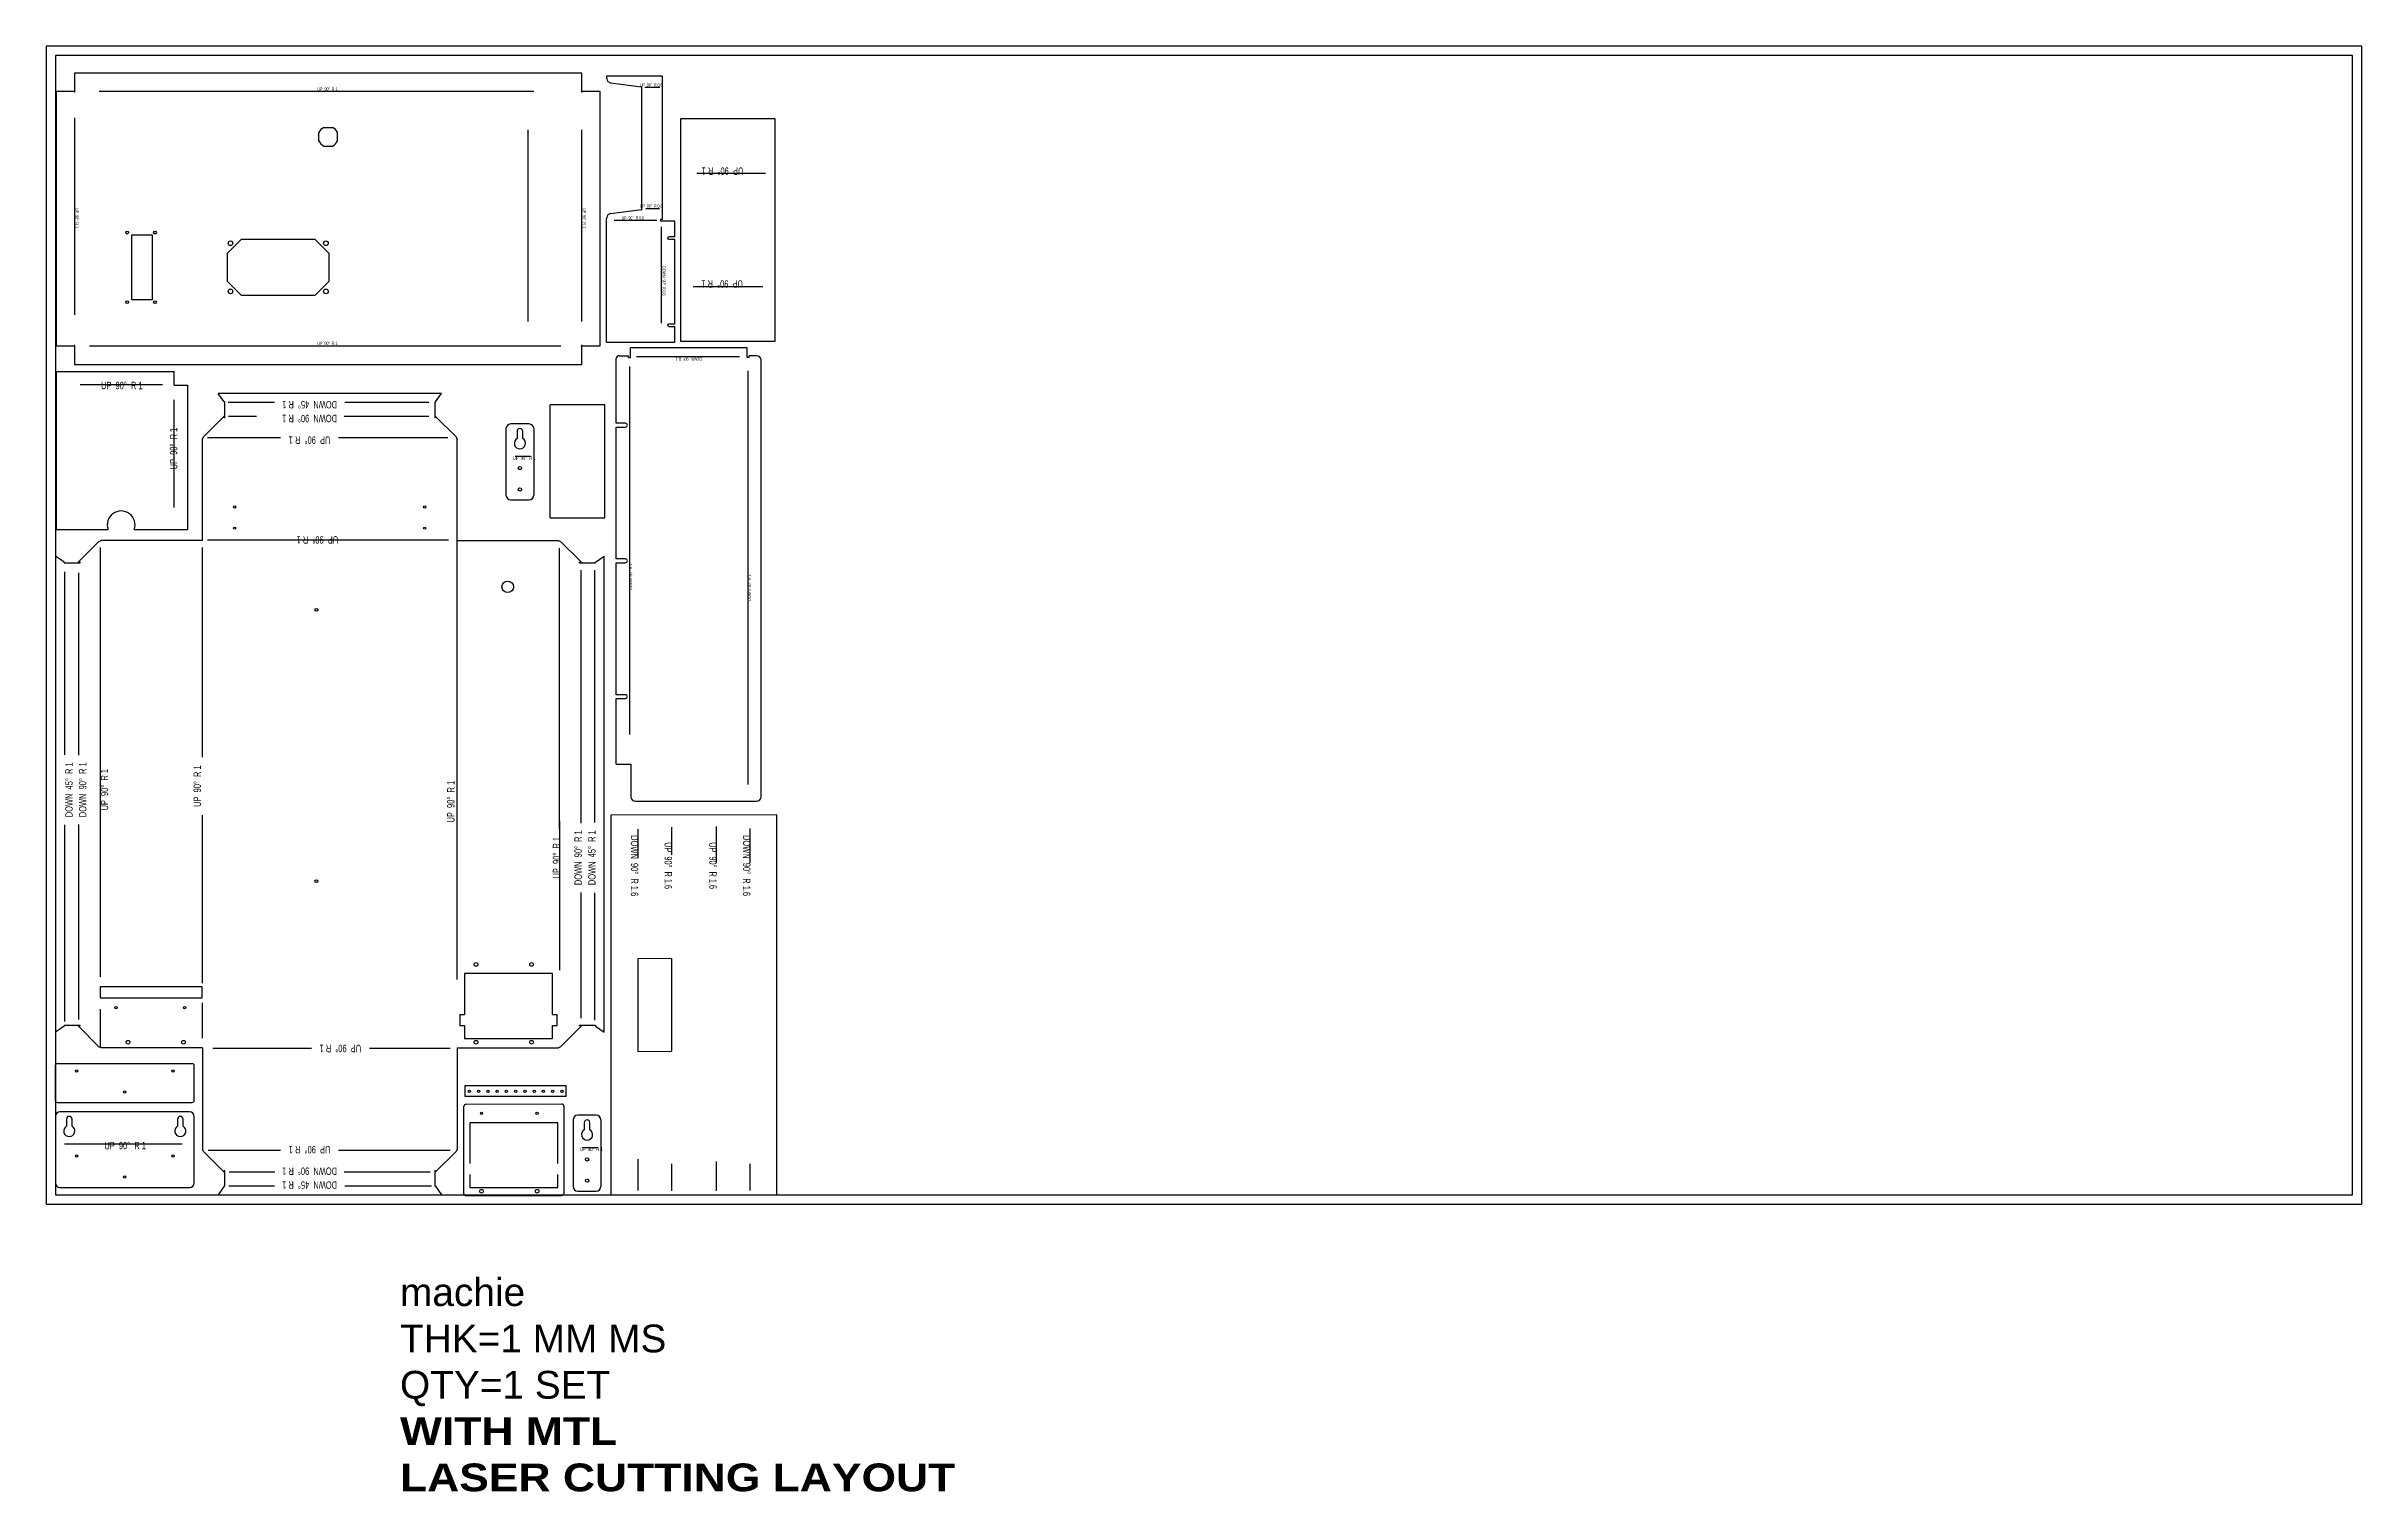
# Model space of a CAD drawing. Header units: millimetres. Extents: x 13635 to 17282, y 6728 to 8289.
# Drawn here: x 14782 to 17282, y 6728 to 8289 of the extents above; entities that cross this region are included whole.
import ezdxf

# ---------------------------------------------------------------- set-up
doc = ezdxf.new("R2010")
doc.units = ezdxf.units.MM
doc.styles.add('SLDTEXTSTYLE3', font='TXT', dxfattribs={"width": 0.660714})
doc.styles.add('SLDTEXTSTYLE4', font='TXT', dxfattribs={"width": 0.645833})
doc.styles.get("Standard").update_dxf_attribs({"font": 'arial.ttf'})

msp = doc.modelspace()

# ---------------------------------------------------------------- texts
at = {"insert": (15163.85864, 7008.4276), "char_height": 30, "attachment_point": 1}
msp.add_mtext_dynamic_manual_height_columns('\\Pmachie\\PTHK=1 MM MS\\PQTY=1 SET\\P{\\fArial Black|b0|i0|c0|p34;WITH MTL\\P\\C2;LASER CUTTING LAYOUT}', width=662.7260746, gutter_width=12.5, heights=[0], dxfattribs=at)

# ---------------------------------------------------------------- blocks, each defined once
blk = doc.blocks.new('dgdgdgdgd')
for p, q in [((9385.1, 5257.8), (9385.1, 5186)), ((9410.1, 5262.8), (9390.1, 5262.8)), ((9530.1, 5262.8), (9390.1, 5262.8)), ((9535.1, 5186), (9535.1, 5257.8)), ((9390.1, 5181), (9530.1, 5181))]:
    blk.add_line(p, q)
at = {"color": 1, "linetype": 'Continuous'}
blk.add_line((9394.9, 5228), (9521.9, 5228), dxfattribs=at)
for points in [[(9403.1, 5247.2), (9403.1, 5254.8, 1), (9397.1, 5254.8), (9397.1, 5247.2)], [(9523.1, 5247.2), (9523.1, 5254.8, 1), (9517.1, 5254.8), (9517.1, 5247.2)]]:
    blk.add_lwpolyline(points, format="xyb")
for centre in [(9408.1, 5215), (9512.1, 5215), (9460.1, 5192.3)]:
    blk.add_circle(centre, 1.25)
for centre, radius, start, end in [((9390.1, 5257.8), 5, 90, 180), ((9530.1, 5257.8), 5, 0, 90), ((9400.1, 5242), 6, 120, 60), ((9520.1, 5242), 6, 120, 60), ((9390.1, 5186), 5, 180, 270), ((9530.1, 5186), 5, 270, 0)]:
    blk.add_arc(centre, radius, start, end)
at = {"color": 7, "linetype": 'Continuous', "lineweight": 0, "insert": (9460.5, 5230.3), "char_height": 8, "attachment_point": 2, "style": 'SLDTEXTSTYLE3'}
blk.add_mtext('UP  90°  R 1', dxfattribs=at)
blk = doc.blocks.new('gddeeter')
for p, q in [((9566.7, 5221), (9566.7, 5183)), ((9568.7, 5223), (9714.7, 5223)), ((9716.7, 5183), (9716.7, 5221)), ((9568.7, 5181), (9714.7, 5181))]:
    blk.add_line(p, q)
for centre in [(9589.7, 5215), (9693.8, 5215), (9641.7, 5192.3)]:
    blk.add_circle(centre, 1.25)
for centre, start, end in [((9568.7, 5221), 90, 180), ((9714.7, 5221), 0, 90), ((9568.7, 5183), 180, 270), ((9714.7, 5183), 270, 0)]:
    blk.add_arc(centre, 2, start, end)
blk = doc.blocks.new('bbvbvfgfgfg')
at = {"color": 7, "linetype": 'ByBlock'}
for p, q in [((14389, 4594.2), (14389, 4688.7)), ((14494.9, 4690.9), (14391, 4690.7)), ((14496.9, 4688.9), (14496.9, 4594.4)), ((14391, 4592.2), (14494.9, 4592.4))]:
    blk.add_line(p, q, dxfattribs=at)
at = {"color": 1}
for p, q in [((14490.5, 4670.9), (14395.5, 4670.9)), ((14395.5, 4670.9), (14395.5, 4626.9)), ((14490.5, 4626.9), (14490.5, 4670.9)), ((14395.5, 4614.9), (14395.5, 4600.9)), ((14395.5, 4600.9), (14490.5, 4600.9)), ((14490.5, 4600.9), (14490.5, 4614.9))]:
    blk.add_line(p, q, dxfattribs=at)
at = {"color": 7, "linetype": 'ByBlock'}
for centre, radius in [((14408, 4680.9), 1.25), ((14468, 4680.9), 1.25), ((14408, 4596.9), 2), ((14468, 4596.9), 2)]:
    blk.add_circle(centre, radius, dxfattribs=at)
for centre, start, end in [((14391, 4688.7), 90, 180), ((14494.9, 4688.9), 0, 90), ((14391, 4594.2), 180, 270), ((14494.9, 4594.4), 270, 0)]:
    blk.add_arc(centre, 2, start, end, dxfattribs=at)
blk = doc.blocks.new('gfgdgdgdgdetet')
at = {"color": 7, "linetype": 'Continuous'}
for p, q in [((14726, 4702.1), (14726, 4682.6)), ((15000.6, 4702.1), (14726, 4702.1)), ((15000.6, 4682.6), (15000.6, 4702.1)), ((14706, 4682.1), (14706, 4134.4)), ((14725.5, 4682.1), (14706, 4682.1)), ((15020.6, 4682.1), (15001.1, 4682.1)), ((15020.6, 4134.4), (15020.6, 4682.1)), ((14706, 4134.4), (14725.5, 4134.4)), ((14726, 4133.9), (14726, 4114.4)), ((15000.6, 4114.4), (15000.6, 4133.9)), ((15001.1, 4134.4), (15020.6, 4134.4)), ((14726, 4114.4), (15000.6, 4114.4))]:
    blk.add_line(p, q, dxfattribs=at)
at = {"color": 1, "linetype": 'Continuous'}
for p, q in [((14974.4, 4682.1), (14767.5, 4682.1)), ((15000.6, 4150.4), (15000.6, 4659.6)), ((14726, 4630.4), (14726, 4160.9)), ((14974.4, 4624.1), (14767.5, 4624.1)), ((14754.5, 4134.4), (14967, 4134.4))]:
    blk.add_line(p, q, dxfattribs=at)
at = {"color": 7, "linetype": 'Continuous', "lineweight": 25}
for p, q in [((14764.8, 4403.7), (14764.8, 4412.8)), ((14779.4, 4418.3), (14770.2, 4418.3)), ((14784.8, 4403.7), (14784.8, 4412.8)), ((14900.8, 4409.3), (14885.8, 4394.3)), ((14930.8, 4409.3), (14900.8, 4409.3)), ((14945.8, 4394.3), (14930.8, 4409.3)), ((14779.4, 4398.3), (14770.2, 4398.3)), ((14885.8, 4394.3), (14885.8, 4314.3)), ((14945.8, 4314.3), (14945.8, 4394.3)), ((14885.8, 4314.3), (14900.8, 4299.3)), ((14930.8, 4299.3), (14945.8, 4314.3)), ((14900.8, 4299.3), (14930.8, 4299.3)), ((14880.8, 4218.3), (14950.8, 4218.3)), ((14880.8, 4196.3), (14880.8, 4218.3)), ((14950.8, 4218.3), (14950.8, 4196.3)), ((14950.8, 4196.3), (14880.8, 4196.3))]:
    blk.add_line(p, q, dxfattribs=at)
for centre, radius in [((14889.8, 4405.8), 2.5), ((14941.8, 4405.8), 2.5), ((14889.8, 4302.8), 2.5), ((14941.8, 4302.8), 2.5), ((14878.3, 4221.3), 1.5), ((14953.3, 4221.3), 1.5), ((14878.3, 4191.3), 1.5), ((14953.3, 4191.3), 1.5)]:
    blk.add_circle(centre, radius, dxfattribs=at)
for centre, start, end in [((14726, 4682.1), 180, 90), ((15000.6, 4682.1), 90, 0), ((14726, 4134.4), 270, 180), ((15000.6, 4134.4), 0, 270)]:
    blk.add_arc(centre, 0.5, start, end)
for start, end in [(114.62, 155.38), (204.62, 245.38), (24.62, 65.38), (294.62, 335.38)]:
    blk.add_arc((14774.8, 4408.3), 11, start, end, dxfattribs=at)
at = {"color": 7, "linetype": 'Continuous', "lineweight": 0, "char_height": 3.5, "attachment_point": 2, "style": 'SLDTEXTSTYLE3'}
for insert in [(14862.6, 4686.6), (14862.6, 4138.9)]:
    blk.add_mtext('UP  90°  R 1', dxfattribs=dict(at, insert=insert))
at = {"color": 7, "linetype": 'Continuous', "lineweight": 0, "char_height": 3.5, "attachment_point": 2, "rotation": 90, "style": 'SLDTEXTSTYLE3'}
for insert in [(14721.5, 4407.5), (14996.1, 4407.5)]:
    blk.add_mtext('UP  90°  R 1', dxfattribs=dict(at, insert=insert))
blk = doc.blocks.new('tetertet')
at = {"color": 7, "linetype": 'Continuous', "lineweight": 25}
for p, q in [((15178.9, 4595.7), (15178.9, 4606)), ((15304.7, 4606), (15178.9, 4606)), ((15163.5, 4524.7), (15163.5, 4594.7)), ((15166.5, 4597.7), (15176.5, 4597.7)), ((15176.5, 4595.7), (15176.5, 4597.7)), ((15176.5, 4595.7), (15178.9, 4595.7)), ((15307.1, 4595.7), (15304.7, 4595.7)), ((15314.9, 4597.7), (15307.1, 4597.7)), ((15307.1, 4595.7), (15307.1, 4597.7)), ((15319.9, 4121.7), (15319.9, 4592.7)), ((15173.5, 4524.7), (15163.5, 4524.7)), ((15163.5, 4378.2), (15163.5, 4520.7)), ((15163.5, 4520.7), (15173.5, 4520.7)), ((15173.5, 4378.2), (15163.5, 4378.2)), ((15163.5, 4231.7), (15163.5, 4374.2)), ((15163.5, 4374.2), (15173.5, 4374.2)), ((15173.5, 4231.7), (15163.5, 4231.7)), ((15163.5, 4156.7), (15163.5, 4227.7)), ((15163.5, 4227.7), (15173.5, 4227.7)), ((15163.5, 4156.7), (15179.2, 4156.7)), ((15179.2, 4156.7), (15179.2, 4121.7)), ((15184.2, 4116.7), (15314.9, 4116.7))]:
    blk.add_line(p, q, dxfattribs=at)
blk.add_line((15304.7, 4595.7), (15304.7, 4606))
at = {"color": 1, "linetype": 'Continuous'}
for p, q in [((15177.7, 4586), (15177.7, 4188.8)), ((15185.2, 4596.8), (15296.5, 4596.8)), ((15305.9, 4134.7), (15305.9, 4581.4))]:
    blk.add_line(p, q, dxfattribs=at)
at = {"color": 7, "linetype": 'Continuous', "lineweight": 25}
for centre, radius, start, end in [((15166.5, 4594.7), 3, 90, 180), ((15314.9, 4592.7), 5, 0, 90), ((15173.5, 4522.7), 2, 270, 90), ((15173.5, 4376.2), 2, 270, 90), ((15173.5, 4229.7), 2, 270, 90), ((15314.9, 4121.7), 5, 270, 0)]:
    blk.add_arc(centre, radius, start, end, dxfattribs=at)
at = {"color": 7, "lineweight": 25}
blk.add_arc((15184.2, 4121.7), 5, 180, 270, dxfattribs=at)
at = {"color": 7, "linetype": 'Continuous', "lineweight": 0, "char_height": 3.5, "attachment_point": 2, "style": 'SLDTEXTSTYLE3'}
for insert, rotation in [((15241.7, 4592.4), 180), ((15177.1, 4359.1), 90), ((15305.3, 4347.2), 90)]:
    blk.add_mtext('DOWN  90°  R 1', dxfattribs=dict(at, insert=insert, rotation=rotation))
blk = doc.blocks.new('ggtrtrtddfd')
at = {"color": 7, "linetype": 'Continuous', "lineweight": 25}
for p, q in [((15744.5, 4508.6), (15565.2, 4508.4)), ((15565.2, 4508.4), (15565.2, 4098.4)), ((15744.5, 4098.6), (15744.5, 4508.6)), ((15630.7, 4353.6), (15594.3, 4353.4)), ((15594.3, 4253.4), (15630.7, 4253.6)), ((15565.2, 4098.4), (15744.5, 4098.6))]:
    blk.add_line(p, q, dxfattribs=at)
at = {"color": 1, "linetype": 'Continuous'}
for p, q in [((15594.3, 4493.4), (15594.3, 4461.8)), ((15630.7, 4495.5), (15630.7, 4465.7)), ((15679, 4456.9), (15679, 4496)), ((15715.4, 4456.5), (15715.4, 4494)), ((15594.3, 4136.9), (15594.3, 4103)), ((15630.7, 4132.1), (15630.7, 4102.7)), ((15679, 4102.8), (15679, 4134.5)), ((15715.4, 4103.2), (15715.4, 4132.1))]:
    blk.add_line(p, q, dxfattribs=at)
for p, q in [((15594.3, 4353.4), (15594.3, 4253.4)), ((15630.7, 4353.6), (15630.7, 4253.6))]:
    blk.add_line(p, q)
at = {"color": 7, "linetype": 'Continuous', "lineweight": 0, "char_height": 8, "attachment_point": 2, "rotation": 270}
for s, insert, style in [('DOWN  90°  R 1.6', (15594.7, 4453.8), 'SLDTEXTSTYLE3'), ('UP  90°  R 1.6', (15631.1, 4453.9), 'SLDTEXTSTYLE4'), ('UP  90°  R 1.6', (15679.4, 4453.9), 'SLDTEXTSTYLE4'), ('DOWN  90°  R 1.6', (15715.8, 4454), 'SLDTEXTSTYLE3')]:
    blk.add_mtext(s, dxfattribs=dict(at, insert=insert, style=style))
blk = doc.blocks.new('dffsfsf')
for p, q in [((16642.3, 7565), (16583.3, 7565)), ((16583.3, 7443), (16583.3, 7565)), ((16583.3, 7443), (16642.3, 7443))]:
    blk.add_line(p, q)
blk.add_lwpolyline([(16642.3, 7443), (16642.3, 7565)])
blk = doc.blocks.new('gdgdgdfgwww')
at = {"color": 7, "linetype": 'Continuous', "lineweight": 25}
for p, q in [((14394.7, 4349.9), (14394.7, 4364.5)), ((14394.7, 4364.5), (14550.7, 4364.5)), ((14550.7, 4306.9), (14550.7, 4364.5)), ((14380, 4222.8), (14380, 4349.9)), ((14394.7, 4349.9), (14380, 4349.9)), ((14550.7, 4222.8), (14550.7, 4278.6)), ((14380, 4222.8), (14550.7, 4222.8))]:
    blk.add_line(p, q, dxfattribs=at)
at = {"color": 1, "linetype": 'ByBlock'}
for p, q in [((14527, 4350.2), (14410.7, 4350.2)), ((14394.4, 4337.5), (14394.4, 4248.4))]:
    blk.add_line(p, q, dxfattribs=at)
at = {"color": 7, "linetype": 'Continuous', "lineweight": 25}
blk.add_arc((14545.7, 4292.8), 15, 70.5288, 289.4712, dxfattribs=at)
at = {"color": 7, "linetype": 'Continuous', "lineweight": 0, "char_height": 8, "attachment_point": 2, "style": 'SLDTEXTSTYLE3'}
for insert, rotation in [((14463.3, 4345.4), 180), ((14391.2, 4293.5), 90)]:
    blk.add_mtext('UP  90°  R 1', dxfattribs=dict(at, insert=insert, rotation=rotation))
blk = doc.blocks.new('fxfssffgfg')
blk.add_blockref('gdgdgdfgwww', (2222.9, 3621.9))
blk = doc.blocks.new('fdfdfdfss')
at = {"color": 7, "linetype": 'Continuous', "lineweight": 25}
for p, q in [((13786.7, 4795.4), (13780.2, 4804.5)), ((14021.2, 4804.5), (13780.2, 4804.5)), ((14014.7, 4795.4), (14021.2, 4804.5)), ((13786.8, 4780.2), (13764.3, 4757.7)), ((13787.3, 4795.4), (13786.7, 4795.4)), ((13786.8, 4778.2), (13786.8, 4780.2)), ((13787.3, 4778.2), (13786.8, 4778.2)), ((13787.3, 4778.2), (13787.3, 4795.4)), ((14014.1, 4795.4), (14014.7, 4795.4)), ((14014.1, 4795.4), (14014.1, 4778.2)), ((14014.6, 4778.2), (14014.1, 4778.2)), ((14014.6, 4780.2), (14014.6, 4778.2)), ((14037.1, 4757.7), (14014.6, 4780.2)), ((13763.3, 4755.3), (13764.3, 4757.7)), ((13763.3, 4645.8), (13763.3, 4755.3)), ((14037.1, 4757.7), (14038.1, 4755.3)), ((14038.1, 4645.8), (14038.1, 4755.3)), ((13604.6, 4629), (13604.6, 4115)), ((13613.8, 4622.5), (13604.6, 4629)), ((13629, 4622.3), (13651.5, 4644.8)), ((13651.5, 4644.8), (13653.9, 4645.8)), ((13763.3, 4645.8), (13653.9, 4645.8)), ((14038.1, 4645.8), (14147.6, 4645.8)), ((14147.6, 4645.8), (14149.9, 4644.8)), ((14172.4, 4622.3), (14149.9, 4644.8)), ((14187.6, 4622.5), (14196.8, 4629)), ((14196.8, 4115), (14196.8, 4629)), ((13613.8, 4621.8), (13613.8, 4622.5)), ((13613.8, 4621.8), (13631, 4621.8)), ((13631, 4622.3), (13629, 4622.3)), ((13631, 4621.8), (13631, 4622.3)), ((14170.4, 4622.3), (14172.4, 4622.3)), ((14170.4, 4621.8), (14170.4, 4622.3)), ((14170.4, 4621.8), (14187.6, 4621.8)), ((14187.6, 4621.8), (14187.6, 4622.5)), ((13613.8, 4121.4), (13604.6, 4115)), ((13631, 4122.1), (13613.8, 4122.1)), ((13613.8, 4122.1), (13613.8, 4121.4)), ((13651.5, 4099.1), (13629, 4121.6)), ((13629, 4121.6), (13631, 4121.6)), ((13631, 4121.6), (13631, 4122.1)), ((14149.9, 4099.1), (14172.4, 4121.6)), ((14187.6, 4122.1), (14170.4, 4122.1)), ((14170.4, 4121.6), (14170.4, 4122.1)), ((14172.4, 4121.6), (14170.4, 4121.6)), ((14187.6, 4122.1), (14187.6, 4121.4)), ((14187.6, 4121.4), (14196.8, 4115)), ((13653.9, 4098.1), (13651.5, 4099.1)), ((13763.3, 4098.1), (13653.9, 4098.1)), ((13763.3, 4098.1), (13763.3, 3988.6)), ((14038.1, 4098.1), (14041.1, 4098.1)), ((14038.1, 4098.1), (14038.1, 3988.6)), ((14146.1, 4098.1), (14147.6, 4098.1)), ((14149.9, 4099.1), (14147.6, 4098.1)), ((13764.3, 3986.2), (13763.3, 3988.6)), ((13764.3, 3986.2), (13786.8, 3963.7)), ((14014.6, 3963.7), (14037.1, 3986.2)), ((14038.1, 3988.6), (14037.1, 3986.2)), ((13786.8, 3965.7), (13787.3, 3965.7)), ((13786.8, 3963.7), (13786.8, 3965.7)), ((13787.3, 3948.5), (13787.3, 3965.7)), ((14014.1, 3965.7), (14014.6, 3965.7)), ((14014.1, 3965.7), (14014.1, 3948.5)), ((14014.6, 3965.7), (14014.6, 3963.7)), ((13786.7, 3948.5), (13780.2, 3939.4)), ((13780.2, 3939.4), (14021.2, 3939.4)), ((13787.3, 3948.5), (13786.7, 3948.5)), ((14014.1, 3948.5), (14014.7, 3948.5)), ((14014.7, 3948.5), (14021.2, 3939.4))]:
    blk.add_line(p, q, dxfattribs=at)
at = {"color": 1, "linetype": 'Continuous'}
for p, q in [((13841, 4794.8), (13791.1, 4794.8)), ((13821.6, 4779.8), (13791.5, 4779.8)), ((14007.8, 4779.8), (13916.4, 4779.8)), ((14007.8, 4794.8), (13916.8, 4794.8)), ((13847.6, 4756.5), (13768.7, 4756.5)), ((14028.3, 4756.5), (13910.2, 4756.5)), ((13652.7, 4638.3), (13652.7, 4174.6)), ((13763, 4638.3), (13763, 4411.9)), ((14028.8, 4646.1), (13768.5, 4646.1)), ((14038.4, 4171.7), (14038.4, 4645.8)), ((14148.7, 4334.6), (14148.7, 4637.6)), ((13614.4, 4611.9), (13614.4, 4414.5)), ((13629.3, 4610.9), (13629.3, 4414.1)), ((14172.1, 4340.7), (14172.1, 4613.6)), ((14187, 4341.2), (14187, 4613.6)), ((13614.4, 4338.7), (13614.4, 4126.3)), ((13629.3, 4339.2), (13629.3, 4128.6)), ((13763, 4349.3), (13763, 4167.8)), ((14148.7, 4343.2), (14148.7, 4181.7)), ((14172.1, 4129.9), (14172.1, 4265.8)), ((14187, 4127.9), (14187, 4265.3)), ((13652.7, 4139.7), (13652.7, 4098.6)), ((13763, 4146.5), (13763, 4108.4)), ((13774.6, 4097.8), (13880.8, 4097.8)), ((13943.4, 4097.8), (14030.8, 4097.8)), ((13769.5, 3987.4), (13847.6, 3987.4)), ((13910.2, 3987.4), (14030.7, 3987.4)), ((13791.9, 3964.1), (13841.5, 3964.1)), ((13916.4, 3964.1), (14009.2, 3964.1)), ((13791.8, 3949.1), (13841, 3949.1)), ((13916.8, 3949.1), (14010.7, 3949.1))]:
    blk.add_line(p, q, dxfattribs=at)
for p, q in [((14141.1, 4178.1), (14046.1, 4178.1)), ((14046.1, 4178.1), (14046.1, 4134.1)), ((14141.1, 4134.1), (14141.1, 4178.1)), ((14041.1, 4134.1), (14041.1, 4122.1)), ((14041.1, 4134.1), (14046.1, 4134.1)), ((14141.1, 4134.1), (14146.1, 4134.1)), ((14146.1, 4122.1), (14146.1, 4134.1)), ((14041.1, 4122.1), (14046.1, 4122.1)), ((14046.1, 4122.1), (14046.1, 4108.1)), ((14046.1, 4108.1), (14141.1, 4108.1)), ((14141.1, 4108.1), (14141.1, 4122.1)), ((14141.1, 4122.1), (14146.1, 4122.1)), ((14041.1, 4098.1), (14147.6, 4098.1))]:
    blk.add_line(p, q)
at = {"color": 7, "linetype": 'Continuous', "lineweight": 25}
blk.add_lwpolyline([(13763, 4164), (13652.7, 4164), (13652.7, 4152), (13763, 4152), (13763, 4164)], dxfattribs=at)
for centre, radius in [((13798.1, 4682.1), 1.25), ((14003.3, 4682.1), 1.25), ((13798.1, 4659.1), 1.25), ((14003.3, 4659.1), 1.25), ((14092.8, 4595.8), 6.25), ((14058.6, 4188.1), 2), ((14118.6, 4188.1), 2), ((13682.8, 4104.1), 2), ((13742.8, 4104.1), 2), ((14058.6, 4104.1), 2), ((14118.6, 4104.1), 2)]:
    blk.add_circle(centre, radius)
for centre, radius in [((13886.2, 4571), 1.5), ((13886.2, 4278), 1.5), ((13669.9, 4141.5), 1.25), ((13743.9, 4141.5), 1.25)]:
    blk.add_circle(centre, radius, dxfattribs=at)
at = {"color": 7, "linetype": 'Continuous', "lineweight": 0, "char_height": 8, "attachment_point": 2, "style": 'SLDTEXTSTYLE3'}
for s, insert, rotation in [('DOWN  45°  R 1', (13878.9, 4788.4), 180), ('DOWN  90°  R 1', (13878.9, 4773.5), 180), ('UP  90°  R 1', (13878.9, 4750.1), 180), ('UP  90°  R 1', (13887.3, 4642.4), 180), ('DOWN  45°  R 1', (13615.1, 4376.6), 90), ('DOWN  90°  R 1', (13629.9, 4376.6), 90), ('UP  90°  R 1', (13653.4, 4376.7), 90), ('UP  90°  R 1', (13753.6, 4380.6), 90), ('UP  90°  R 1', (14027.4, 4363.8), 90), ('DOWN  90°  R 1', (14164.8, 4303.3), 90), ('DOWN  45°  R 1', (14179.7, 4303.3), 90), ('UP  90°  R 1', (14141.5, 4303.3), 90), ('UP  90°  R 1', (13912.1, 4093.3), 180), ('UP  90°  R 1', (13878.9, 3984.1), 180), ('DOWN  90°  R 1', (13878.9, 3960.8), 180), ('DOWN  45°  R 1', (13878.9, 3945.8), 180)]:
    blk.add_mtext(s, dxfattribs=dict(at, insert=insert, rotation=rotation))
blk = doc.blocks.new('cvvdfddf')
for p, q in [((14836.4, 6818), (14836.4, 6746.2)), ((14861.4, 6823), (14841.4, 6823)), ((14866.4, 6818), (14866.4, 6746.2)), ((14841.4, 6741.2), (14861.4, 6741.2))]:
    blk.add_line(p, q)
at = {"color": 1, "linetype": 'Continuous'}
blk.add_line((14846.2, 6788.2), (14862.9, 6788.2), dxfattribs=at)
blk.add_lwpolyline([(14854.4, 6807.4), (14854.4, 6815, 1), (14848.4, 6815), (14848.4, 6807.4)], format="xyb")
for centre in [(14851.4, 6775.4), (14851.4, 6752.4)]:
    blk.add_circle(centre, 1.75)
for centre, radius, start, end in [((14841.4, 6818), 5, 90, 180), ((14851.4, 6802.2), 6, 120, 60), ((14861.4, 6818), 5, 0, 90), ((14841.4, 6746.2), 5, 180, 270), ((14861.4, 6746.2), 5, 270, 0)]:
    blk.add_arc(centre, radius, start, end)
at = {"color": 7, "linetype": 'Continuous', "lineweight": 0, "insert": (14856.1, 6788.3), "char_height": 4, "attachment_point": 2, "style": 'SLDTEXTSTYLE3'}
blk.add_mtext('UP  90°  R 1', dxfattribs=at)
blk = doc.blocks.new('ccvvc')
for p, q in [((16043.5, 7278.3), (16043.5, 7038.3)), ((16145.5, 7038.3), (16145.5, 7278.3)), ((16043.5, 7097.3), (16043.5, 7038.3))]:
    blk.add_line(p, q)
at = {"color": 1, "linetype": 'Continuous'}
for p, q in [((16135.2, 7219.3), (16061.2, 7219.3)), ((16057.2, 7097.3), (16132.4, 7097.3))]:
    blk.add_line(p, q, dxfattribs=at)
for points in [[(16145.5, 7278.3), (16043.5, 7278.3)], [(16043.5, 7038.3), (16145.5, 7038.3)]]:
    blk.add_lwpolyline(points)
at = {"color": 7, "linetype": 'Continuous', "lineweight": 0, "char_height": 8, "attachment_point": 2, "rotation": 180, "style": 'SLDTEXTSTYLE3'}
for insert in [(16088.8, 7218), (16088.4, 7096.1)]:
    blk.add_mtext('UP  90°  R 1', dxfattribs=dict(at, insert=insert))
blk = doc.blocks.new('*U18')
at = {"color": 7, "linetype": 'Continuous', "lineweight": 25}
blk.add_circle((0, 0), 1.25, dxfattribs=at)
blk = doc.blocks.new('*U19')
at = {"color": 0, "linetype": 'ByBlock', "lineweight": -2, "transparency": 16777216}
for p in [(0, 0), (10, 0), (20, 0), (30, 0), (40, 0), (50, 0), (60, 0), (70, 0), (80, 0), (90, 0), (100, 0)]:
    blk.add_blockref('*U18', p, dxfattribs=at)
blk = doc.blocks.new('*U17')
at = {"color": 7, "linetype": 'Continuous', "lineweight": 25}
for p, q in [((15640.4, 7693.5), (15530.8, 7693.5)), ((15530.8, 7693.5), (15530.8, 7682.5)), ((15530.8, 7682.5), (15640.4, 7682.5)), ((15640.4, 7682.5), (15640.4, 7693.5))]:
    blk.add_line(p, q, dxfattribs=at)
blk.add_blockref('*U19', (15535.8, 7687.8))
blk = doc.blocks.new('vxvfsf')
at = {"color": 7, "linetype": 'Continuous', "lineweight": 25}
for p, q in [((14113.1, 5994.2), (14113.1, 5992.8)), ((14173.1, 5994.2), (14113.1, 5994.2)), ((14117.5, 5987.2), (14150.7, 5982.8)), ((14151.1, 5982.8), (14150.7, 5982.8)), ((14151.1, 5849.8), (14151.1, 5982.8)), ((14173.1, 5994.2), (14173.1, 5839.4)), ((14117.5, 5845.9), (14150.7, 5850.2)), ((14150.7, 5850.2), (14150.7, 5849.8)), ((14113.1, 5707.2), (14113.1, 5840.2)), ((14150.7, 5849.8), (14151.1, 5849.8)), ((14173.1, 5839.4), (14171.5, 5839.4)), ((14171.5, 5839.4), (14171.5, 5837.6)), ((14186.8, 5837.6), (14171.5, 5837.6)), ((14113.1, 5707.2), (14186.8, 5707.2))]:
    blk.add_line(p, q, dxfattribs=at)
at = {"color": 1, "linetype": 'ByBlock'}
for p, q in [((14170.7, 5981.9), (14154.6, 5981.9)), ((14170.2, 5851.2), (14155.7, 5851.2)), ((14167.4, 5838.5), (14121.5, 5838.5)), ((14172.5, 5727.5), (14172.5, 5831.5))]:
    blk.add_line(p, q, dxfattribs=at)
at = {"color": 7, "linetype": 'Continuous', "lineweight": 25}
blk.add_lwpolyline([(14186.8, 5707.2), (14186.8, 5723.8), (14180.9, 5723.8, -1), (14180.9, 5727), (14186.8, 5727), (14186.8, 5817.8), (14180.9, 5817.8, -1), (14180.9, 5821), (14186.8, 5821), (14186.8, 5837.6)], format="xyb", dxfattribs=at)
for centre, radius, start, end in [((14123.1, 5992.8), 10, 180, 188.0503), ((14118.2, 5992.1), 5, 188.0503, 262.5488), ((14123.1, 5840.2), 10, 171.9497, 180), ((14118.2, 5840.9), 5, 97.4512, 171.9497)]:
    blk.add_arc(centre, radius, start, end, dxfattribs=at)
blk = doc.blocks.new('fdfdfddf 020')
at = {"rotation": 90}
blk.add_blockref('vxvfsf', (20802.2, -8593.4), dxfattribs=at)
at = {"color": 7, "linetype": 'Continuous', "lineweight": 0, "char_height": 3.5, "attachment_point": 2, "rotation": 90, "style": 'SLDTEXTSTYLE4'}
for insert in [(14815.6, 5567.9), (14946.3, 5567.9), (14959.2, 5548.1)]:
    blk.add_mtext('UP  90°  R 0.8', dxfattribs=dict(at, insert=insert))
at = {"color": 7, "linetype": 'Continuous', "lineweight": 0, "insert": (15028.9, 5583.6), "char_height": 3.5, "attachment_point": 2, "style": 'SLDTEXTSTYLE3'}
blk.add_mtext('DOWN  90°  R 0.8', dxfattribs=at)

# ---------------------------------------------------------------- linework, layer by layer
for points in [[(14781.95136, 7038.53518), (17281.95136, 7038.53518), (17281.95136, 8288.53518), (14781.95136, 8288.53518)], [(14791.95136, 7048.53518), (17271.95136, 7048.53518), (17271.95136, 8278.53518), (14791.95136, 8278.53518)]]:
    msp.add_lwpolyline(points, close=True)

# ---------------------------------------------------------------- block references
at = {"rotation": 270}
for name, p in [('gfgdgdgdgdetet', (10678.01834, 22965.68231)), ('fdfdfddf 020', (9867.14224, 23064.2284)), ('fxfssffgfg', (6948.05566, 24540.41548))]:
    msp.add_blockref(name, p, dxfattribs=at)
for name, p in [('ccvvc', (-576.71262, 931.75521)), ('tetertet', (233.90303, 3356.7985)), ('fdfdfdfss', (1187.33395, 3109.17446)), ('dffsfsf', (-1257.17002, 336.33983)), ('cvvdfddf', (441.89523, 1057.74661)), ('ggtrtrtddfd', (-173.5974, 2950.00542)), ('gddeeter', (5224.88816, 1967.20779)), ('*U17', (-297.05472, -527.47318)), ('dgdgdgdgd', (5406.59861, 1875.35755)), ('bbvbvfgfgfg', (843.84616, 2455.45672)), ('cvvdfddf', (514.42226, 311.34044))]:
    msp.add_blockref(name, p)

msp.set_redraw_order([(e.dxf.handle, doc.entitydb.next_handle()) for e in msp.query("TEXT MTEXT ATTDEF DIMENSION ARC_DIMENSION")])  # texts and dimensions are drawn at this point

doc.saveas('drawing.dxf')
